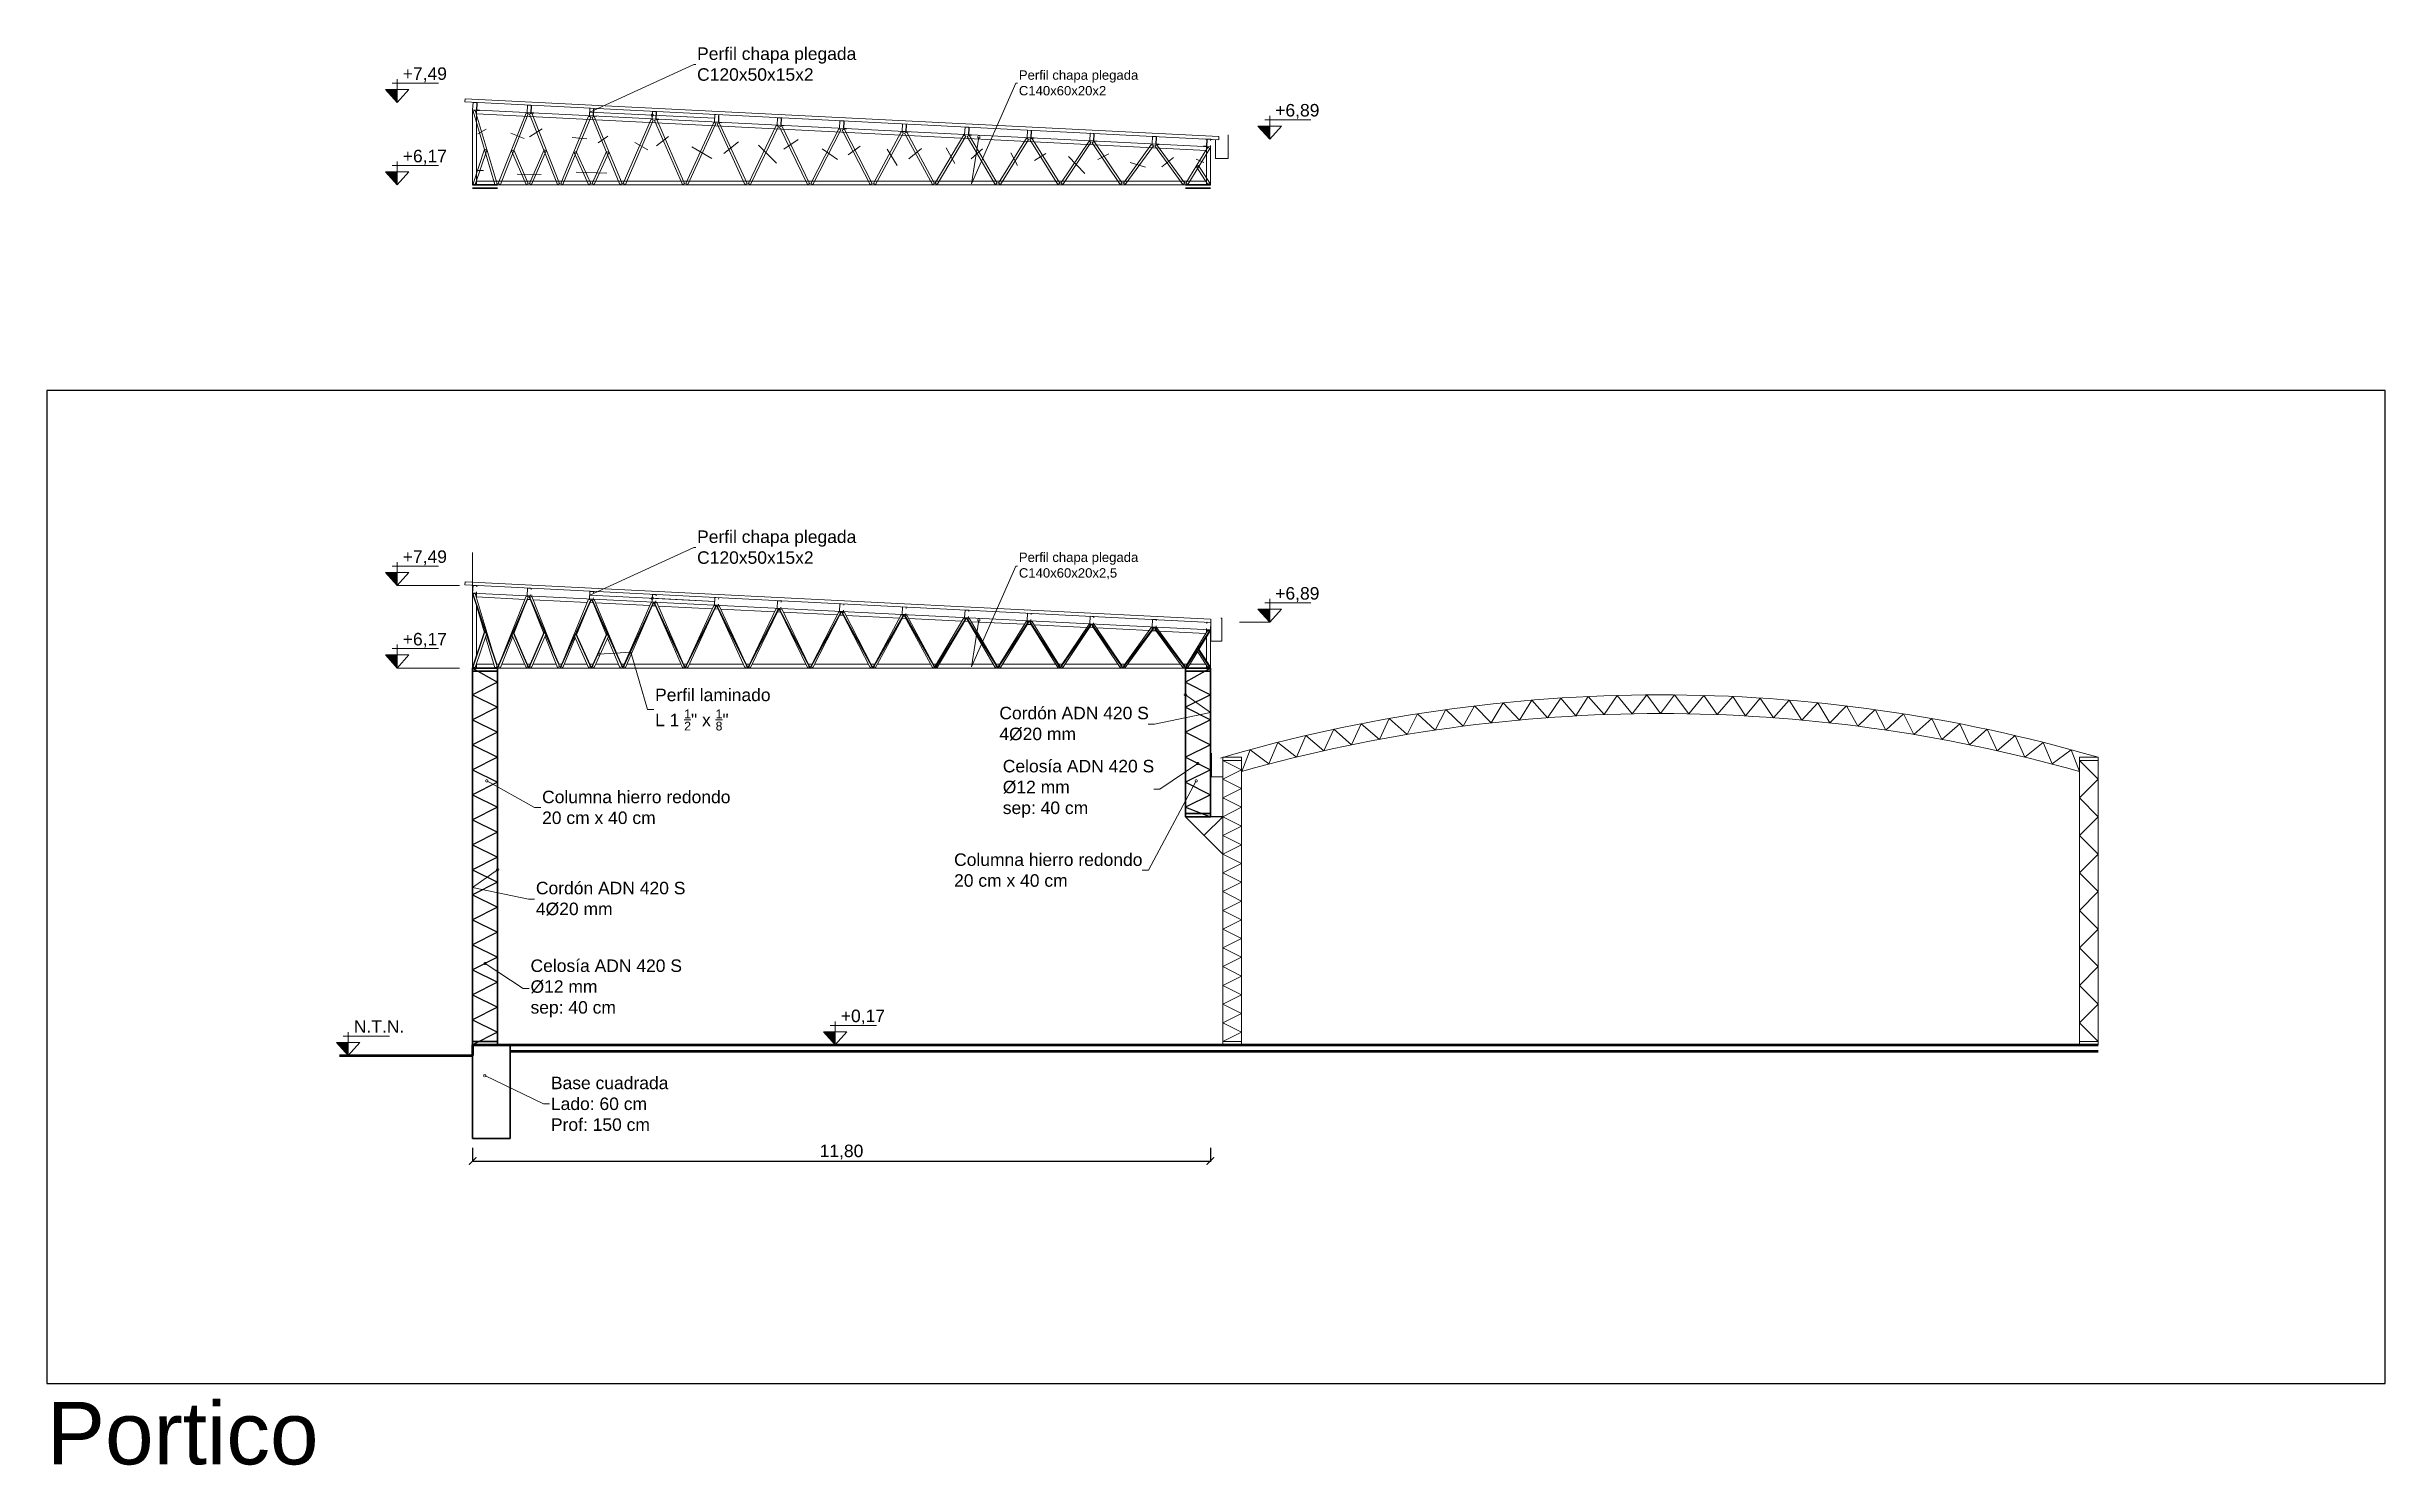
# Model space of a CAD drawing. Header units: millimetres. Extents: x 265 to 853, y -178 to 32.
# Drawn here: x 745.4 to 782.81, y -107.99 to -85.29 of the extents above; entities that cross this region are included whole.
import ezdxf
from ezdxf import colors
from ezdxf.entities.mleader import LeaderData, LeaderLine
from ezdxf.math import Vec2, Vec3

# ---------------------------------------------------------------- set-up
doc = ezdxf.new("R2010")
doc.units = ezdxf.units.MM
doc.header["$LTSCALE"] = 0.1
doc.header["$MEASUREMENT"] = 0
doc.header["$PDMODE"] = 3
doc.header["$PDSIZE"] = 0.1
doc.linetypes.add('ACAD_ISO10W100', pattern=[18, 12, -3, 0, -3])
doc.linetypes.add('CONTINUA', pattern=[200, 100, 100])
doc.layers.get('DEFPOINTS').update_dxf_attribs({"color": 1})
for name, color, linetype, lineweight in [('00_ARQ_VISTA ATRAS', 5, 'CONTINUA', 20), ('00_CANALETA', 2, 'Continuous', 13), ('00_EST_ANGULARES', 4, 'CONTINUA', 20), ('00_EST_COL_DIAG', 1, 'Continuous', 25), ('00_EST_Columna', 3, 'Continuous', 35), ('00_EST_Correa', 3, 'ACAD_ISO10W100', 20), ('00_EST_Cotas', 6, 'Continuous', 9), ('00_EST_Cubierta', 2, 'Continuous', 9), ('00_EST_FUNDACION', 2, 'Continuous', 35), ('00_EST_Piso', 7, 'Continuous', 50), ('00_EST_TEXTO', 6, 'Continuous', 9), ('00_EST_Viga', 5, 'Continuous', 20), ('00_EST_Viga_Montante', 5, 'Continuous', 20)]:
    doc.layers.add(name, color=color, linetype=linetype, lineweight=lineweight)
doc.layers.add('00_EST_EJE ANGULARES', color=7, linetype='ACAD_ISO10W100')
doc.layers.add('00_EST_EXISTENTE', color=8, linetype='Continuous', lineweight=20, transparency=0.5)
doc.layers.add('00_EST_NoImprimir', color=1, linetype='Continuous', plot=False)
doc.styles.add('1 en 100', font='romans.shx', dxfattribs={"height": 0.17})
doc.styles.add('Arial1_50', font='arial.ttf', dxfattribs={"height": 0.05})
doc.styles.add('Arial20', font='arial.ttf', dxfattribs={"height": 0.2})
doc.dimstyles.new('Cota 1-100-Andres', dxfattribs={"dimtxt": 0.2, "dimasz": 0.12, "dimexe": 0.012, "dimexo": 0.15, "dimgap": 0.025, "dimtad": 1, "dimzin": 0, "dimtxsty": 'Arial20', "dimblk1": 'ARCHTICK', "dimblk2": 'ARCHTICK', "dimsah": 1, "dimcen": 0.09, "dimclrd": 256, "dimclre": 256, "dimclrt": 256, "dimazin": 0, "dimtfac": 1, "dimtofl": 0, "dimtmove": 0, "dimatfit": 3, "dimldrblk": 'ARCHTICK', "dimfxl": 1, "dimtolj": 1, "dimtzin": 0, "dimarcsym": 0})

msp = doc.modelspace()

# ---------------------------------------------------------------- texts
at = {"layer": '00_EST_Cotas', "char_height": 0.2, "attachment_point": 1, "style": '1 en 100'}
for s, insert in [('{\\fArial|b0|i0|c0|p34;+7,49}', (751.098, -85.615)), ('{\\fArial|b0|i0|c0|p34;+6,89}', (765.054, -86.201)), ('{\\fArial|b0|i0|c0|p34;+6,17}', (751.098, -86.934)), ('{\\fArial|b0|i0|c0|p34;+7,49}', (751.098, -93.345)), ('{\\fArial|b0|i0|c0|p34;+6,89}', (765.054, -93.932)), ('{\\fArial|b0|i0|c0|p34;+6,17}', (751.098, -94.665)), ('{\\fArial|b0|i0|c0|p34;N.T.N.}', (750.315, -100.864)), ('{\\fArial|b0|i0|c0|p34;+0,17}', (758.105, -100.694))]:
    msp.add_mtext_dynamic_manual_height_columns(s, width=1.21693, gutter_width=0.85, heights=[0], dxfattribs=dict(at, insert=insert))
at = {"layer": '00_EST_TEXTO', "insert": (745.404, -106.971), "char_height": 1, "attachment_point": 1, "style": 'Arial1_50'}
msp.add_mtext_dynamic_manual_height_columns('Portico', width=15.00094, gutter_width=0.25, heights=[0], dxfattribs=at)

# ---------------------------------------------------------------- blocks, each defined once
blk = doc.blocks.new('_DotSmall')
at = {"color": 0, "linetype": 'ByBlock', "const_width": 0.5}
blk.add_lwpolyline([(-0.0625, 0, 1), (0.0625, 0, 1)], format="xyb", close=True, dxfattribs=at)
blk = doc.blocks.new('cotaNivel')
at = {"layer": '00_EST_Cotas', "transparency": 33554687}
h = blk.add_hatch(color=256, dxfattribs=at)
h.dxf.hatch_style = 1
h.paths.add_polyline_path([(328.514, -103.488), (328.327, -103.488), (328.514, -103.697)])
at = {"layer": '00_EST_Cotas'}
for p, q in [((328.435, -103.386), (329.174, -103.386)), ((328.514, -103.697), (328.514, -103.322))]:
    blk.add_line(p, q, dxfattribs=at)
blk.add_lwpolyline([(328.514, -103.697), (328.701, -103.488), (328.327, -103.488)], close=True, dxfattribs=at)
blk = doc.blocks.new('_ARCHTICK')
at = {"color": 0, "linetype": 'ByBlock', "const_width": 0.15}
blk.add_lwpolyline([(-0.5, -0.5), (0.5, 0.5)], dxfattribs=at)
blk = doc.blocks.new('*D100')
at = {"layer": '00_EST_Cotas', "lineweight": -2, "transparency": 16777216}
for p, q in [((752.216, -102.906), (752.216, -103.13)), ((752.216, -103.118), (764.016, -103.118)), ((764.016, -102.906), (764.016, -103.13))]:
    blk.add_line(p, q, dxfattribs=at)
at = {"layer": 'DEFPOINTS', "color": 0, "transparency": 16777216}
for p in [(752.216, -102.756), (764.016, -102.756), (764.016, -103.118)]:
    blk.add_point(p, dxfattribs=at)
at = {"layer": '00_EST_Cotas', "lineweight": -2, "transparency": 16777216, "xscale": 0.12, "yscale": 0.12, "zscale": 0.12, "rotation": 180}
blk.add_blockref('_ARCHTICK', (752.216, -103.118), dxfattribs=at)
at = {"layer": '00_EST_Cotas', "lineweight": -2, "transparency": 16777216, "xscale": 0.12, "yscale": 0.12, "zscale": 0.12}
blk.add_blockref('_ARCHTICK', (764.016, -103.118), dxfattribs=at)
at = {"layer": '00_EST_Cotas', "transparency": 16777216, "insert": (758.116, -102.973), "char_height": 0.2, "attachment_point": 5, "style": 'Arial20'}
blk.add_mtext('\\A1;11,80', dxfattribs=at)

# ---------------------------------------------------------------- dimensions: what is measured, and where the dimension line sits
at = {"layer": '00_EST_Cotas'}
dim = msp.add_linear_dim(base=(764.016, -103.118), p1=(752.216, -102.756), p2=(764.016, -102.756), dimstyle='Cota 1-100-Andres', dxfattribs=at)
dim.commit()
dim.dimension.update_dxf_attribs({"geometry": '*D100', "text_midpoint": (758.116, -103.118), "dimtype": 160})

# ---------------------------------------------------------------- linework, layer by layer
at = {"layer": '00_ARQ_VISTA ATRAS'}
for p, q in [((752.299, -86.677), (752.43, -86.603)), ((752.828, -86.669), (753.04, -86.752)), ((753.124, -86.728), (753.327, -86.6)), ((753.806, -86.737), (754.045, -86.761)), ((754.224, -86.824), (754.377, -86.716)), ((755.156, -86.869), (755.347, -86.722)), ((757.195, -86.925), (757.425, -86.767)), ((754.81, -86.815), (755.02, -86.937)), ((755.72, -86.889), (756.04, -87.072)), ((756.232, -86.991), (756.471, -86.809)), ((756.786, -86.86), (757.075, -87.149)), ((757.806, -86.917), (758.053, -87.087)), ((758.221, -87.015), (758.415, -86.878)), ((758.846, -86.923), (759.004, -87.183)), ((759.193, -87.081), (759.396, -86.914)), ((759.791, -86.905), (759.931, -87.156)), ((760.192, -87.081), (760.374, -86.92)), ((760.826, -86.983), (760.93, -87.186)), ((761.202, -87.105), (761.384, -86.995)), ((761.747, -87.039), (762.01, -87.311)), ((762.214, -87.087), (762.393, -87.001)), ((762.732, -87.138), (762.977, -87.212)), ((763.242, -87.209), (763.425, -87.057)), ((763.914, -87.136), (763.788, -87.084)), ((752.391, -87.265), (752.276, -87.265)), ((752.927, -87.322), (753.312, -87.328)), ((753.873, -87.292), (754.363, -87.307))]:
    msp.add_line(p, q, dxfattribs=at)
at = {"layer": '00_CANALETA'}
for points in [[(763.884, -86.758), (764.1, -86.772), (764.1, -87.072), (764.3, -87.072), (764.3, -86.693), (764.3, -86.693)], [(764.432, -96.654), (764.216, -96.656), (764.216, -96.968), (764.035, -96.968), (764.035, -96.589), (764.035, -96.589)]]:
    msp.add_lwpolyline(points, dxfattribs=at)
at = {"layer": '00_EST_ANGULARES'}
for p, q in [((752.222, -86.317), (752.259, -86.305)), ((752.222, -86.317), (752.57, -87.49)), ((752.606, -87.478), (752.259, -86.305)), ((753.071, -86.346), (752.626, -87.475)), ((752.661, -87.49), (753.106, -86.361)), ((753.106, -86.361), (753.071, -86.346)), ((753.126, -86.365), (753.161, -86.35)), ((753.126, -86.365), (753.571, -87.49)), ((753.606, -87.475), (753.161, -86.35)), ((754.071, -86.396), (753.626, -87.474)), ((754.106, -86.411), (754.071, -86.396)), ((754.126, -86.416), (754.161, -86.4)), ((754.606, -87.474), (754.161, -86.4)), ((753.661, -87.49), (754.106, -86.411)), ((754.126, -86.416), (754.571, -87.49)), ((754.626, -87.474), (755.072, -86.446)), ((755.106, -86.462), (754.66, -87.49)), ((755.072, -86.446), (755.106, -86.462)), ((755.126, -86.466), (755.16, -86.45)), ((755.572, -87.49), (755.126, -86.466)), ((755.16, -86.45), (755.606, -87.474)), ((756.072, -86.496), (755.626, -87.473)), ((755.66, -87.49), (756.106, -86.513)), ((756.072, -86.496), (756.106, -86.513)), ((756.126, -86.517), (756.16, -86.5)), ((756.126, -86.517), (756.572, -87.49)), ((756.606, -87.473), (756.16, -86.5)), ((756.626, -87.472), (757.072, -86.546)), ((757.106, -86.563), (756.66, -87.49)), ((757.072, -86.546), (757.106, -86.563)), ((757.126, -86.568), (757.16, -86.55)), ((757.126, -86.568), (757.572, -87.49)), ((757.606, -87.472), (757.16, -86.55)), ((758.073, -86.596), (757.626, -87.472)), ((757.659, -87.49), (758.106, -86.614)), ((758.106, -86.614), (758.073, -86.596)), ((758.126, -86.618), (758.159, -86.6)), ((758.573, -87.49), (758.126, -86.618)), ((758.159, -86.6), (758.606, -87.472)), ((759.073, -86.646), (758.626, -87.471)), ((758.659, -87.49), (759.106, -86.665)), ((759.106, -86.665), (759.073, -86.646)), ((759.126, -86.669), (759.159, -86.65)), ((759.573, -87.49), (759.126, -86.669)), ((759.159, -86.65), (759.606, -87.471)), ((759.616, -87.47), (760.074, -86.696)), ((760.106, -86.716), (759.648, -87.49)), ((760.074, -86.696), (760.106, -86.716)), ((760.126, -86.72), (760.158, -86.7)), ((760.574, -87.49), (760.126, -86.72)), ((760.158, -86.7), (760.606, -87.47)), ((761.074, -86.746), (760.626, -87.469)), ((760.658, -87.49), (761.106, -86.767)), ((761.106, -86.767), (761.074, -86.746)), ((761.126, -86.771), (761.158, -86.75)), ((761.574, -87.49), (761.126, -86.771)), ((761.158, -86.75), (761.606, -87.469)), ((752.406, -86.926), (752.222, -87.477)), ((752.259, -87.49), (752.443, -86.938)), ((752.406, -86.926), (752.442, -86.938)), ((752.873, -86.935), (752.838, -86.95)), ((752.838, -86.95), (753.072, -87.49)), ((753.106, -87.475), (752.873, -86.935)), ((753.126, -87.475), (753.359, -86.935)), ((753.394, -86.95), (753.16, -87.49)), ((753.359, -86.935), (753.394, -86.95)), ((753.873, -86.959), (753.838, -86.975)), ((754.071, -87.49), (753.838, -86.975)), ((753.873, -86.959), (754.106, -87.474)), ((754.359, -86.959), (754.126, -87.474)), ((754.161, -87.49), (754.394, -86.975)), ((754.359, -86.959), (754.394, -86.975)), ((762.075, -86.796), (761.626, -87.468)), ((761.657, -87.49), (762.106, -86.818)), ((762.075, -86.796), (762.106, -86.818)), ((762.126, -86.822), (762.157, -86.8)), ((762.575, -87.49), (762.126, -86.822)), ((762.157, -86.8), (762.606, -87.468)), ((763.076, -86.846), (762.626, -87.467)), ((762.656, -87.49), (763.106, -86.869)), ((763.106, -86.869), (763.076, -86.846)), ((763.126, -86.873), (763.156, -86.85)), ((763.576, -87.49), (763.126, -86.873)), ((763.156, -86.85), (763.606, -87.467)), ((763.626, -87.469), (763.978, -86.891)), ((764.01, -86.912), (763.658, -87.49)), ((764.01, -86.912), (763.978, -86.891)), ((752.259, -87.49), (752.222, -87.478)), ((752.57, -87.49), (752.606, -87.478)), ((752.626, -87.475), (752.661, -87.49)), ((753.106, -87.475), (753.071, -87.49)), ((753.126, -87.475), (753.161, -87.49)), ((753.571, -87.49), (753.606, -87.475)), ((753.661, -87.49), (753.626, -87.474)), ((754.106, -87.474), (754.071, -87.49)), ((754.126, -87.474), (754.161, -87.49)), ((754.571, -87.49), (754.606, -87.474)), ((754.626, -87.474), (754.66, -87.49)), ((755.572, -87.49), (755.606, -87.474)), ((755.66, -87.49), (755.626, -87.473)), ((756.572, -87.49), (756.606, -87.473)), ((756.626, -87.472), (756.66, -87.49)), ((757.572, -87.49), (757.606, -87.472)), ((757.626, -87.472), (757.659, -87.49)), ((758.573, -87.49), (758.606, -87.472)), ((758.626, -87.471), (758.659, -87.49)), ((759.573, -87.49), (759.606, -87.471)), ((759.616, -87.47), (759.648, -87.49)), ((760.574, -87.49), (760.606, -87.47)), ((760.626, -87.469), (760.658, -87.49)), ((761.574, -87.49), (761.606, -87.469)), ((761.626, -87.468), (761.657, -87.49)), ((762.575, -87.49), (762.606, -87.468)), ((762.626, -87.467), (762.656, -87.49)), ((763.576, -87.49), (763.606, -87.467)), ((763.658, -87.49), (763.626, -87.469)), ((763.792, -87.207), (763.824, -87.186)), ((763.792, -87.207), (763.978, -87.49)), ((763.824, -87.186), (764.01, -87.469)), ((763.978, -87.49), (764.01, -87.469)), ((752.216, -94.027), (752.216, -93.379)), ((752.222, -94.047), (752.259, -94.035)), ((752.222, -94.047), (752.404, -94.662)), ((752.606, -95.208), (752.259, -94.035)), ((753.071, -94.076), (752.626, -95.205)), ((752.877, -94.674), (753.106, -94.091)), ((753.106, -94.091), (753.071, -94.076)), ((753.126, -94.096), (753.161, -94.081)), ((753.126, -94.096), (753.355, -94.674)), ((753.606, -95.205), (753.161, -94.081)), ((754.071, -94.126), (753.626, -95.205)), ((753.877, -94.698), (754.106, -94.142)), ((754.106, -94.142), (754.071, -94.126)), ((754.126, -94.146), (754.161, -94.13)), ((754.126, -94.146), (754.355, -94.699)), ((754.606, -95.205), (754.161, -94.13)), ((754.626, -95.204), (755.072, -94.176)), ((755.106, -94.192), (754.66, -95.22)), ((755.072, -94.176), (755.106, -94.192)), ((755.126, -94.197), (755.16, -94.18)), ((755.572, -95.22), (755.126, -94.197)), ((755.16, -94.18), (755.606, -95.204)), ((756.072, -94.226), (755.626, -95.204)), ((755.66, -95.22), (756.106, -94.243)), ((756.072, -94.226), (756.106, -94.243)), ((756.126, -94.247), (756.16, -94.23)), ((756.126, -94.247), (756.572, -95.22)), ((756.606, -95.204), (756.16, -94.23)), ((756.626, -95.203), (757.072, -94.276)), ((757.106, -94.294), (756.66, -95.22)), ((757.072, -94.276), (757.106, -94.294)), ((757.126, -94.298), (757.16, -94.28)), ((757.126, -94.298), (757.572, -95.22)), ((757.606, -95.203), (757.16, -94.28)), ((758.073, -94.326), (757.626, -95.202)), ((757.659, -95.22), (758.106, -94.344)), ((758.106, -94.344), (758.073, -94.326)), ((758.126, -94.349), (758.159, -94.33)), ((758.573, -95.22), (758.126, -94.349)), ((758.159, -94.33), (758.606, -95.202)), ((759.073, -94.376), (758.626, -95.201)), ((758.659, -95.22), (759.106, -94.395)), ((759.106, -94.395), (759.073, -94.376)), ((759.126, -94.4), (759.159, -94.38)), ((759.573, -95.22), (759.126, -94.4)), ((759.159, -94.38), (759.606, -95.201)), ((759.616, -95.2), (760.074, -94.426)), ((760.106, -94.446), (759.648, -95.22)), ((760.074, -94.426), (760.106, -94.446)), ((760.126, -94.45), (760.158, -94.43)), ((760.574, -95.22), (760.126, -94.45)), ((760.158, -94.43), (760.606, -95.2)), ((761.074, -94.476), (760.626, -95.199)), ((760.658, -95.22), (761.106, -94.497)), ((761.106, -94.497), (761.074, -94.476)), ((761.126, -94.501), (761.158, -94.48)), ((761.574, -95.22), (761.126, -94.501)), ((761.158, -94.48), (761.606, -95.199)), ((762.075, -94.526), (761.626, -95.198)), ((761.657, -95.22), (762.106, -94.548)), ((762.075, -94.526), (762.106, -94.548)), ((762.126, -94.552), (762.157, -94.53)), ((762.575, -95.22), (762.126, -94.552)), ((762.157, -94.53), (762.606, -95.198)), ((763.076, -94.576), (762.626, -95.197)), ((762.656, -95.22), (763.106, -94.599)), ((763.106, -94.599), (763.076, -94.576)), ((763.126, -94.603), (763.156, -94.58)), ((763.576, -95.22), (763.126, -94.603)), ((763.156, -94.58), (763.606, -95.197)), ((763.626, -95.2), (763.978, -94.621)), ((764.01, -94.642), (763.978, -94.621)), ((752.406, -94.657), (752.222, -95.208)), ((752.259, -95.22), (752.443, -94.669)), ((752.406, -94.657), (752.442, -94.669)), ((752.423, -94.726), (752.57, -95.22)), ((752.661, -95.22), (752.857, -94.724)), ((752.873, -94.666), (752.838, -94.681)), ((752.838, -94.681), (753.072, -95.22)), ((753.106, -95.205), (752.873, -94.666)), ((753.126, -95.205), (753.359, -94.666)), ((753.394, -94.681), (753.16, -95.22)), ((753.359, -94.666), (753.394, -94.681)), ((753.375, -94.725), (753.571, -95.22)), ((753.661, -95.22), (753.857, -94.746)), ((753.873, -94.69), (753.838, -94.705)), ((754.071, -95.22), (753.838, -94.705)), ((753.873, -94.69), (754.106, -95.205)), ((754.359, -94.69), (754.126, -95.205)), ((754.161, -95.22), (754.394, -94.705)), ((754.359, -94.69), (754.394, -94.705)), ((754.375, -94.747), (754.571, -95.22)), ((763.812, -94.967), (763.658, -95.22)), ((763.792, -94.937), (763.824, -94.917)), ((763.792, -94.937), (763.978, -95.22)), ((763.824, -94.917), (764.01, -95.2)), ((764.01, -94.642), (763.834, -94.931)), ((752.259, -95.22), (752.222, -95.208)), ((752.57, -95.22), (752.606, -95.208)), ((752.626, -95.205), (752.661, -95.22)), ((753.106, -95.205), (753.071, -95.22)), ((753.126, -95.205), (753.161, -95.22)), ((753.571, -95.22), (753.606, -95.205)), ((753.661, -95.22), (753.626, -95.205)), ((754.106, -95.205), (754.071, -95.22)), ((754.126, -95.205), (754.161, -95.22)), ((754.571, -95.22), (754.606, -95.205)), ((754.626, -95.204), (754.66, -95.22)), ((755.572, -95.22), (755.606, -95.204)), ((755.66, -95.22), (755.626, -95.204)), ((756.572, -95.22), (756.606, -95.204)), ((756.626, -95.203), (756.66, -95.22)), ((757.572, -95.22), (757.606, -95.203)), ((757.626, -95.202), (757.659, -95.22)), ((758.573, -95.22), (758.606, -95.202)), ((758.626, -95.201), (758.659, -95.22)), ((759.573, -95.22), (759.606, -95.201)), ((759.616, -95.2), (759.648, -95.22)), ((760.574, -95.22), (760.606, -95.2)), ((760.626, -95.199), (760.658, -95.22)), ((761.574, -95.22), (761.606, -95.199)), ((761.626, -95.198), (761.657, -95.22)), ((762.575, -95.22), (762.606, -95.198)), ((762.626, -95.197), (762.656, -95.22)), ((763.576, -95.22), (763.606, -95.197)), ((763.658, -95.22), (763.626, -95.2)), ((763.978, -95.22), (764.01, -95.2))]:
    msp.add_line(p, q, dxfattribs=at)
at = {"layer": '00_EST_COL_DIAG'}
for p, q in [((764.218, -98.205), (763.616, -97.606)), ((764.218, -97.606), (763.616, -97.606)), ((763.917, -97.904), (764.218, -97.606)), ((764.216, -97.606), (764.016, -97.606))]:
    msp.add_line(p, q, dxfattribs=at)
for points in [[(752.281, -86.19), (752.276, -86.299), (752.326, -86.302)], [(753.151, -86.233), (753.146, -86.342), (753.196, -86.345)], [(754.151, -86.283), (754.146, -86.392), (754.196, -86.395)], [(755.151, -86.333), (755.146, -86.442), (755.196, -86.445)], [(756.151, -86.383), (756.146, -86.492), (756.196, -86.495)], [(757.151, -86.433), (757.146, -86.542), (757.196, -86.545)], [(758.151, -86.483), (758.146, -86.592), (758.196, -86.595)], [(759.151, -86.533), (759.146, -86.642), (759.196, -86.645)], [(760.151, -86.583), (760.146, -86.692), (760.196, -86.695)], [(761.151, -86.633), (761.146, -86.742), (761.196, -86.745)], [(762.151, -86.683), (762.146, -86.792), (762.196, -86.795)], [(763.151, -86.733), (763.146, -86.842), (763.196, -86.845)], [(763.961, -86.774), (763.956, -86.883), (763.906, -86.881)], [(752.216, -95.227), (752.616, -95.456), (752.216, -95.656), (752.616, -95.856), (752.216, -96.056), (752.616, -96.256), (752.216, -96.456), (752.616, -96.656), (752.216, -96.856), (752.616, -97.056), (752.216, -97.256), (752.616, -97.456), (752.216, -97.656), (752.616, -97.856), (752.216, -98.056), (752.616, -98.256), (752.216, -98.456), (752.616, -98.656), (752.216, -98.856), (752.616, -99.056), (752.216, -99.256), (752.616, -99.456), (752.216, -99.656), (752.616, -99.856), (752.216, -100.056), (752.616, -100.256), (752.216, -100.456), (752.616, -100.656), (752.216, -100.856), (752.616, -101.056), (752.216, -101.256)], [(764.016, -95.227), (763.616, -95.456), (764.016, -95.656), (763.616, -95.856), (764.016, -96.056), (763.616, -96.256), (764.016, -96.456), (763.616, -96.656), (764.016, -96.856), (763.616, -97.056), (764.016, -97.256), (763.616, -97.456), (764.016, -97.606)]]:
    msp.add_lwpolyline(points, dxfattribs=at)
at = {"layer": '00_EST_Columna'}
for p, q in [((752.216, -87.496), (752.616, -87.496)), ((763.616, -87.496), (764.016, -87.496)), ((752.216, -87.547), (752.616, -87.547)), ((763.616, -87.547), (764.016, -87.547)), ((752.216, -101.256), (752.216, -95.227)), ((752.216, -95.227), (752.616, -95.227)), ((752.216, -95.278), (752.616, -95.278)), ((752.616, -101.256), (752.616, -95.227)), ((763.616, -97.606), (763.616, -95.227)), ((763.616, -95.227), (764.016, -95.227)), ((763.616, -95.278), (764.016, -95.278)), ((764.016, -97.606), (764.016, -95.227)), ((764.016, -97.555), (763.616, -97.555)), ((764.016, -97.606), (763.616, -97.606)), ((752.216, -101.205), (752.616, -101.205)), ((752.216, -101.256), (752.616, -101.256))]:
    msp.add_line(p, q, dxfattribs=at)
at = {"layer": '00_EST_Correa'}
for points in [[(752.281, -86.2), (752.282, -86.18), (752.222, -86.177), (752.216, -86.297), (752.276, -86.3), (752.277, -86.28)], [(753.151, -86.243), (753.152, -86.223), (753.092, -86.22), (753.086, -86.34), (753.146, -86.343), (753.147, -86.323)], [(754.151, -86.293), (754.152, -86.273), (754.092, -86.27), (754.086, -86.39), (754.146, -86.393), (754.147, -86.373)], [(755.151, -86.343), (755.152, -86.323), (755.092, -86.32), (755.086, -86.44), (755.146, -86.443), (755.147, -86.423)], [(756.151, -86.393), (756.152, -86.373), (756.092, -86.37), (756.086, -86.49), (756.146, -86.493), (756.147, -86.473)], [(757.151, -86.443), (757.152, -86.423), (757.092, -86.42), (757.086, -86.54), (757.146, -86.543), (757.147, -86.523)], [(758.151, -86.493), (758.152, -86.473), (758.092, -86.47), (758.086, -86.59), (758.146, -86.593), (758.147, -86.573)], [(759.151, -86.543), (759.152, -86.523), (759.092, -86.52), (759.086, -86.64), (759.146, -86.643), (759.147, -86.623)], [(760.151, -86.593), (760.152, -86.573), (760.092, -86.57), (760.086, -86.69), (760.146, -86.693), (760.147, -86.673)], [(761.151, -86.643), (761.152, -86.623), (761.092, -86.62), (761.086, -86.74), (761.146, -86.743), (761.147, -86.723)], [(762.151, -86.693), (762.152, -86.673), (762.092, -86.67), (762.086, -86.79), (762.146, -86.793), (762.147, -86.773)], [(763.151, -86.743), (763.152, -86.723), (763.092, -86.72), (763.086, -86.84), (763.146, -86.843), (763.147, -86.823)], [(764.021, -86.786), (764.022, -86.766), (763.962, -86.763), (763.956, -86.883), (764.016, -86.886), (764.017, -86.866)], [(752.281, -93.93), (752.282, -93.91), (752.222, -93.907), (752.216, -94.027), (752.276, -94.03), (752.277, -94.01)], [(753.151, -93.973), (753.152, -93.953), (753.092, -93.951), (753.086, -94.07), (753.146, -94.073), (753.147, -94.053)], [(754.151, -94.023), (754.152, -94.003), (754.092, -94.001), (754.086, -94.12), (754.146, -94.123), (754.147, -94.103)], [(755.151, -94.073), (755.152, -94.053), (755.092, -94.051), (755.086, -94.17), (755.146, -94.173), (755.147, -94.153)], [(756.151, -94.123), (756.152, -94.103), (756.092, -94.101), (756.086, -94.22), (756.146, -94.223), (756.147, -94.203)], [(757.151, -94.173), (757.152, -94.153), (757.092, -94.15), (757.086, -94.27), (757.146, -94.273), (757.147, -94.253)], [(758.151, -94.223), (758.152, -94.203), (758.092, -94.2), (758.086, -94.32), (758.146, -94.323), (758.147, -94.303)], [(759.151, -94.273), (759.152, -94.253), (759.092, -94.25), (759.086, -94.37), (759.146, -94.373), (759.147, -94.353)], [(760.151, -94.323), (760.152, -94.303), (760.092, -94.3), (760.086, -94.42), (760.146, -94.423), (760.147, -94.403)], [(761.151, -94.373), (761.152, -94.353), (761.092, -94.35), (761.086, -94.47), (761.146, -94.473), (761.147, -94.453)], [(762.151, -94.423), (762.152, -94.403), (762.092, -94.4), (762.086, -94.52), (762.146, -94.523), (762.147, -94.503)], [(763.151, -94.473), (763.152, -94.453), (763.092, -94.45), (763.086, -94.57), (763.146, -94.573), (763.147, -94.553)], [(763.961, -94.514), (763.962, -94.494), (764.022, -94.497), (764.016, -94.617), (763.956, -94.614), (763.957, -94.594)]]:
    msp.add_lwpolyline(points, dxfattribs=at)
at = {"layer": '00_EST_Cotas'}
for p, q in [((751.008, -93.907), (752.008, -93.907)), ((764.483, -94.494), (764.965, -94.494)), ((751.008, -95.227), (752.008, -95.227))]:
    msp.add_line(p, q, dxfattribs=at)
at = {"layer": '00_EST_Cubierta'}
for p, q in [((752.093, -86.166), (752.096, -86.117)), ((764.151, -86.773), (752.093, -86.166)), ((764.154, -86.723), (752.096, -86.117)), ((764.151, -86.773), (764.154, -86.723)), ((752.093, -93.897), (752.096, -93.847)), ((764.016, -94.446), (752.096, -93.847)), ((764.024, -94.497), (752.093, -93.897)), ((764.022, -94.497), (763.972, -94.494)), ((764.022, -94.497), (764.024, -94.447)), ((764.022, -94.497), (764.022, -94.797)), ((764.202, -94.427), (764.182, -94.427)), ((764.202, -94.797), (764.202, -94.427)), ((764.022, -94.797), (764.202, -94.797))]:
    msp.add_line(p, q, dxfattribs=at)
at = {"layer": '00_EST_EJE ANGULARES'}
for p, q in [((752.216, -94.027), (752.616, -95.227)), ((752.616, -95.227), (753.116, -94.072)), ((753.116, -94.072), (753.616, -95.227)), ((753.616, -95.227), (754.116, -94.122)), ((754.116, -94.122), (754.616, -95.227)), ((754.616, -95.227), (755.116, -94.172)), ((755.116, -94.172), (755.616, -95.227)), ((755.616, -95.227), (756.116, -94.222)), ((756.116, -94.222), (756.616, -95.227)), ((752.216, -95.227), (752.416, -94.627)), ((756.616, -95.227), (757.116, -94.272)), ((757.116, -94.272), (757.616, -95.227)), ((757.616, -95.227), (758.116, -94.322)), ((758.116, -94.322), (758.616, -95.227)), ((758.616, -95.227), (759.116, -94.372)), ((759.116, -94.372), (759.616, -95.227)), ((759.616, -95.227), (760.116, -94.422)), ((760.116, -94.422), (760.616, -95.227)), ((760.616, -95.227), (761.116, -94.472)), ((761.116, -94.472), (761.616, -95.227)), ((761.616, -95.227), (762.116, -94.522)), ((762.116, -94.522), (762.616, -95.227)), ((762.616, -95.227), (763.116, -94.572)), ((763.116, -94.572), (763.616, -95.227)), ((763.616, -95.227), (764.016, -94.617)), ((753.116, -95.227), (752.866, -94.649)), ((753.116, -95.227), (753.366, -94.649)), ((754.116, -95.227), (753.866, -94.674)), ((754.116, -95.227), (754.366, -94.674)), ((764.016, -95.227), (763.816, -94.922))]:
    msp.add_line(p, q, dxfattribs=at)
at = {"layer": '00_EST_EXISTENTE'}
for p, q in [((764.216, -96.656), (764.515, -96.656)), ((764.216, -96.656), (764.216, -101.256)), ((764.216, -96.706), (764.515, -96.706)), ((764.516, -101.256), (764.516, -96.656)), ((777.916, -101.256), (777.916, -96.656)), ((778.216, -96.656), (777.918, -96.656)), ((778.216, -96.706), (777.918, -96.706)), ((778.216, -101.256), (778.216, -96.656)), ((764.216, -101.206), (764.515, -101.206)), ((764.218, -101.256), (764.516, -101.256)), ((778.215, -101.256), (777.916, -101.256)), ((778.216, -101.206), (777.918, -101.206))]:
    msp.add_line(p, q, dxfattribs=at)
for points in [[(764.518, -96.882), (764.652, -96.534), (764.954, -96.763), (765.098, -96.417), (765.393, -96.653), (765.545, -96.308), (765.833, -96.55), (765.993, -96.208), (766.275, -96.456), (766.428, -96.119), (766.719, -96.369), (766.878, -96.036), (767.165, -96.291), (767.33, -95.96), (767.612, -96.221), (767.784, -95.893), (768.06, -96.159), (768.243, -95.834), (768.509, -96.105), (768.702, -95.783), (768.959, -96.06), (769.158, -95.741), (769.41, -96.022), (769.623, -95.707), (769.861, -95.993), (770.062, -95.683), (770.313, -95.973), (770.525, -95.666), (770.765, -95.96), (770.996, -95.657), (771.218, -95.956)], [(777.918, -96.882), (777.783, -96.534), (777.481, -96.763), (777.337, -96.417), (777.043, -96.653), (776.89, -96.308), (776.602, -96.55), (776.442, -96.208), (776.16, -96.456), (776.007, -96.119), (775.716, -96.369), (775.557, -96.036), (775.27, -96.291), (775.105, -95.96), (774.823, -96.221), (774.651, -95.893), (774.375, -96.159), (774.192, -95.834), (773.926, -96.105), (773.733, -95.783), (773.476, -96.06), (773.277, -95.741), (773.025, -96.022), (772.812, -95.707), (772.574, -95.993), (772.374, -95.683), (772.122, -95.973), (771.91, -95.666), (771.67, -95.96), (771.439, -95.657), (771.218, -95.956)], [(764.218, -101.206), (764.515, -101.056), (764.216, -100.906), (764.515, -100.756), (764.216, -100.606), (764.515, -100.456), (764.216, -100.306), (764.515, -100.156), (764.218, -100.006), (764.515, -99.856), (764.216, -99.706), (764.515, -99.556), (764.218, -99.406), (764.515, -99.256), (764.216, -99.106), (764.515, -98.956), (764.216, -98.806), (764.515, -98.656), (764.216, -98.506), (764.515, -98.356), (764.216, -98.206), (764.515, -98.056), (764.216, -97.906), (764.515, -97.756), (764.216, -97.606), (764.515, -97.456), (764.216, -97.306), (764.515, -97.156), (764.216, -97.006), (764.516, -96.856), (764.218, -96.706)], [(778.216, -101.206), (777.918, -100.906), (778.216, -100.606), (777.918, -100.306), (778.216, -100.006), (777.918, -99.706), (778.216, -99.406), (777.918, -99.106), (778.216, -98.806), (777.918, -98.506), (778.216, -98.206), (777.918, -97.906), (778.216, -97.606), (777.918, -97.306), (778.216, -97.006), (777.918, -96.706)]]:
    msp.add_lwpolyline(points, dxfattribs=at)
for radius, start, end in [(25, 73.7398, 106.3551), (24.7, 74.261, 105.739)]:
    msp.add_arc((771.216, -120.656), radius, start, end, dxfattribs=at)
at = {"layer": '00_EST_FUNDACION'}
msp.add_lwpolyline([(752.216, -101.256), (752.816, -101.256), (752.816, -102.756), (752.216, -102.756)], close=True, dxfattribs=at)
at = {"layer": '00_EST_NoImprimir'}
msp.add_lwpolyline([(745.404, -106.675), (782.809, -106.675), (782.809, -90.788), (745.404, -90.788)], close=True, dxfattribs=at)
at = {"layer": '00_EST_Piso'}
for p, q in [((752.216, -101.256), (778.216, -101.256)), ((752.216, -101.256), (752.216, -101.426)), ((752.816, -101.356), (778.216, -101.356)), ((750.085, -101.426), (752.216, -101.426))]:
    msp.add_line(p, q, dxfattribs=at)
at = {"layer": '00_EST_Viga'}
for p, q in [((752.213, -86.356), (752.216, -86.357)), ((752.216, -86.296), (764.016, -86.886)), ((752.276, -86.36), (763.956, -86.943)), ((752.216, -87.496), (764.016, -87.496)), ((752.276, -87.436), (763.956, -87.436)), ((752.213, -94.087), (752.216, -94.087)), ((752.216, -94.027), (764.016, -94.617)), ((752.276, -94.09), (753.05, -94.129)), ((753.091, -94.131), (753.141, -94.133)), ((753.183, -94.135), (754.05, -94.179)), ((754.09, -94.181), (754.141, -94.183)), ((754.183, -94.185), (755.049, -94.229)), ((755.089, -94.231), (755.142, -94.233)), ((755.184, -94.235), (756.048, -94.278)), ((756.089, -94.281), (756.142, -94.283)), ((756.185, -94.285), (757.047, -94.328)), ((757.088, -94.33), (757.143, -94.333)), ((757.186, -94.335), (758.046, -94.378)), ((758.088, -94.38), (758.144, -94.383)), ((758.188, -94.385), (759.045, -94.428)), ((759.087, -94.43), (759.144, -94.433)), ((759.189, -94.435), (760.043, -94.478)), ((760.086, -94.48), (760.145, -94.483)), ((760.191, -94.486), (761.042, -94.528)), ((761.085, -94.53), (761.146, -94.533)), ((761.192, -94.536), (762.04, -94.578)), ((762.085, -94.58), (762.147, -94.583)), ((762.194, -94.586), (763.038, -94.628)), ((763.084, -94.63), (763.148, -94.633)), ((763.197, -94.636), (763.946, -94.673)), ((752.216, -95.227), (764.016, -95.227)), ((752.276, -95.167), (752.554, -95.167)), ((752.594, -95.167), (752.641, -95.167)), ((752.682, -95.167), (753.049, -95.167)), ((753.089, -95.167), (753.143, -95.167)), ((753.184, -95.167), (753.55, -95.167)), ((753.591, -95.167), (753.642, -95.167)), ((753.683, -95.167), (754.047, -95.167)), ((754.089, -95.167), (754.143, -95.167)), ((754.185, -95.167), (754.549, -95.167)), ((754.59, -95.167), (754.642, -95.167)), ((754.684, -95.167), (755.548, -95.167)), ((755.59, -95.167), (755.643, -95.167)), ((755.685, -95.167), (756.547, -95.167)), ((756.589, -95.167), (756.643, -95.167)), ((756.686, -95.167), (757.546, -95.167)), ((757.589, -95.167), (757.644, -95.167)), ((757.687, -95.167), (758.545, -95.167)), ((758.588, -95.167), (758.645, -95.167)), ((758.688, -95.167), (759.544, -95.167)), ((759.587, -95.167), (759.636, -95.167)), ((759.68, -95.167), (760.543, -95.167)), ((760.587, -95.167), (760.646, -95.167)), ((760.691, -95.167), (761.541, -95.167)), ((761.586, -95.167), (761.647, -95.167)), ((761.693, -95.167), (762.539, -95.167)), ((762.585, -95.167), (762.648, -95.167)), ((762.695, -95.167), (763.537, -95.167)), ((763.584, -95.167), (763.646, -95.167)), ((763.691, -95.167), (763.943, -95.167))]:
    msp.add_line(p, q, dxfattribs=at)
at = {"layer": '00_EST_Viga_Montante'}
for p, q in [((752.216, -86.296), (752.216, -87.496)), ((752.276, -86.299), (752.276, -87.496)), ((763.956, -86.886), (763.956, -87.496)), ((764.016, -86.886), (764.016, -87.496)), ((752.216, -94.027), (752.216, -95.227)), ((752.276, -94.03), (752.276, -94.094)), ((752.276, -94.228), (752.276, -95.047)), ((763.956, -94.617), (763.956, -94.657)), ((764.016, -94.617), (764.016, -95.227)), ((763.956, -94.73), (763.956, -95.118)), ((752.276, -95.167), (752.276, -95.227)), ((763.956, -95.187), (763.956, -95.227))]:
    msp.add_line(p, q, dxfattribs=at)

# ---------------------------------------------------------------- block references
at = {"layer": '00_EST_Cotas'}
for p in [(422.494, 17.52), (436.451, 16.933), (422.494, 16.2), (422.494, 9.789), (436.451, 9.203), (422.494, 8.47), (429.502, 2.44), (421.712, 2.27)]:
    msp.add_blockref('cotaNivel', p, dxfattribs=at)

msp.set_redraw_order([(e.dxf.handle, doc.entitydb.next_handle()) for e in msp.query("TEXT MTEXT ATTDEF DIMENSION ARC_DIMENSION")])  # texts and dimensions are drawn at this point

# ---------------------------------------------------------------- leaders
at = {"layer": '00_EST_TEXTO'}
ml = msp.add_multileader_mtext('Standard', dxfattribs=at)
ml.set_content('{\\fArial|b0|i0|c0|p34;\\W1;\\C256;Perfil chapa plegada\\PC120x50x15x2 }', color=2, style='Arial20')
ml.set_leader_properties(color=256, linetype='ByLayer', lineweight=-1)
ml.set_arrow_properties(name='DOTSMALL')
ml.build(insert=Vec2(0, 0))
ml.multileader.update_dxf_attribs({"text_left_attachment_type": 2, "text_right_attachment_type": 2, "dogleg_length": 0.03, "arrow_head_size": 0.08})
ctx = ml.context
ctx.base_point, ctx.char_height, ctx.arrow_head_size, ctx.landing_gap_size, ctx.plane_origin = Vec3(755.786, -85.567), 0.2, 0.08, 0.02, Vec3(755.089, -86.38)
ctx.left_attachment, ctx.right_attachment = 2, 2
notes = []
notes.append((ctx, [(0, (1, 1, 0), (755.756, -85.567), (1, 0), 0.03, [(2, [(755.089, -86.38), (756.089, -86.43), (754.089, -86.33)], 0, [])])]))
ctx.mtext.insert, ctx.mtext.flow_direction = Vec3(755.806, -85.296), 5
ml = msp.add_multileader_mtext('Standard', dxfattribs=at)
ml.set_content('{\\C256;Perfil chapa plegada\\PC140x60x20x2 }', color=2, style='Arial20')
ml.set_leader_properties(color=256, linetype='ByLayer', lineweight=-1)
ml.set_arrow_properties(name='DOTSMALL')
ml.build(insert=Vec2(0, 0))
ml.multileader.update_dxf_attribs({"text_left_attachment_type": 2, "text_right_attachment_type": 2, "dogleg_length": 0.01, "arrow_head_size": 0.08})
ctx = ml.context
ctx.base_point, ctx.char_height, ctx.arrow_head_size, ctx.landing_gap_size, ctx.plane_origin = Vec3(760.933, -85.867), 0.15, 0.08, 0.02, Vec3(760.313, -86.73)
ctx.left_attachment, ctx.right_attachment = 2, 2
notes.append((ctx, [(0, (1, 1, 0), (760.903, -85.867), (1, 0), 0.03, [(1, [(760.313, -86.73), (760.193, -87.477)], 0, [])])]))
ctx.mtext.insert, ctx.mtext.flow_direction = Vec3(760.953, -85.663), 5
ml = msp.add_multileader_mtext('Standard', dxfattribs=at)
ml.set_content('{\\fArial|b0|i0|c0|p34;\\W1;\\C256;Perfil chapa plegada\\PC120x50x15x2 }', color=2, style='Arial20')
ml.set_leader_properties(color=256, linetype='ByLayer', lineweight=-1)
ml.set_arrow_properties(name='DOTSMALL')
ml.build(insert=Vec2(0, 0))
ml.multileader.update_dxf_attribs({"text_left_attachment_type": 2, "text_right_attachment_type": 2, "dogleg_length": 0.03, "arrow_head_size": 0.08})
ctx = ml.context
ctx.base_point, ctx.char_height, ctx.arrow_head_size, ctx.landing_gap_size, ctx.plane_origin = Vec3(755.786, -93.298), 0.2, 0.08, 0.02, Vec3(755.089, -94.11)
ctx.left_attachment, ctx.right_attachment = 2, 2
notes.append((ctx, [(0, (1, 1, 0), (755.756, -93.298), (1, 0), 0.03, [(2, [(755.089, -94.11), (756.089, -94.16), (754.089, -94.06)], 0, [])])]))
ctx.mtext.insert, ctx.mtext.flow_direction = Vec3(755.806, -93.026), 5
ml = msp.add_multileader_mtext('Standard', dxfattribs=at)
ml.set_content('{\\C256;Perfil chapa plegada\\PC140x60x20x2,5 }', color=2, style='Arial20')
ml.set_leader_properties(color=256, linetype='ByLayer', lineweight=-1)
ml.set_arrow_properties(name='DOTSMALL')
ml.build(insert=Vec2(0, 0))
ml.multileader.update_dxf_attribs({"text_left_attachment_type": 2, "text_right_attachment_type": 2, "dogleg_length": 0.01, "arrow_head_size": 0.08})
ctx = ml.context
ctx.base_point, ctx.char_height, ctx.arrow_head_size, ctx.landing_gap_size, ctx.plane_origin = Vec3(760.933, -93.598), 0.15, 0.08, 0.02, Vec3(760.313, -94.461)
ctx.left_attachment, ctx.right_attachment = 2, 2
notes.append((ctx, [(0, (1, 1, 0), (760.903, -93.598), (1, 0), 0.03, [(1, [(760.313, -94.461), (760.193, -95.208)], 0, [])])]))
ctx.mtext.insert, ctx.mtext.flow_direction = Vec3(760.953, -93.38), 5
ml = msp.add_multileader_mtext('Standard', dxfattribs=at)
ml.set_content('\\A1;{\\C256;Perfil laminado\\PL 1 \\H0.7x;\\S1/2;\\H1.42857x;" x \\H0.7x;\\S1/8;\\H1.42857x;"}', color=2, style='Arial20')
ml.set_leader_properties(color=256, linetype='ByLayer', lineweight=-1)
ml.set_arrow_properties(name='DOTSMALL')
ml.build(insert=Vec2(0, 0))
ml.multileader.update_dxf_attribs({"text_left_attachment_type": 2, "text_right_attachment_type": 2, "dogleg_length": 0.1, "arrow_head_size": 0.08})
ctx = ml.context
ctx.base_point, ctx.char_height, ctx.arrow_head_size, ctx.landing_gap_size, ctx.plane_origin = Vec3(755.114, -95.891), 0.2, 0.08, 0.02, Vec3(754.235, -95.004)
ctx.left_attachment, ctx.right_attachment = 2, 2
notes.append((ctx, [(0, (1, 1, 0), (755.014, -95.891), (1, 0), 0.1, [(2, [(754.235, -95.004), (754.493, -94.99), (754.748, -94.974)], 0, [])])]))
ctx.mtext.insert, ctx.mtext.flow_direction = Vec3(755.134, -95.557), 5
ml = msp.add_multileader_mtext('Standard', dxfattribs=at)
ml.set_content('Cordón ADN 420 S\\P4%%C20 mm ', color=2, style='Arial20')
ml.set_leader_properties(color=256, linetype='ByLayer', lineweight=-1)
ml.set_arrow_properties(name='DOTSMALL')
ml.build(insert=Vec2(0, 0))
ml.multileader.update_dxf_attribs({"text_left_attachment_type": 2, "text_right_attachment_type": 2, "dogleg_length": 0.1, "arrow_head_size": 0.08})
ctx = ml.context
ctx.base_point, ctx.char_height, ctx.arrow_head_size, ctx.landing_gap_size, ctx.plane_origin = Vec3(760.621, -96.124), 0.2, 0.08, 0.02, Vec3(763.616, -95.656)
ctx.left_attachment, ctx.right_attachment = 2, 2
notes.append((ctx, [(0, (1, 1, 0), (763.124, -96.124), (-1, 0), 0.1, [(1, [(763.616, -95.656), (764.016, -95.941)], 0, [])])]))
ctx.mtext.insert, ctx.mtext.flow_direction = Vec3(760.641, -95.848), 5
ml = msp.add_multileader_mtext('Standard', dxfattribs=at)
ml.set_content('Celosía ADN 420 S\\P%%C12 mm\\Psep: 40 cm', color=2, style='Arial20')
ml.set_leader_properties(color=256, linetype='ByLayer', lineweight=-1)
ml.set_arrow_properties(name='DOTSMALL')
ml.build(insert=Vec2(0, 0))
ml.multileader.update_dxf_attribs({"text_left_attachment_type": 2, "text_right_attachment_type": 2, "dogleg_length": 0.1, "arrow_head_size": 0.08})
ctx = ml.context
ctx.base_point, ctx.char_height, ctx.arrow_head_size, ctx.landing_gap_size, ctx.plane_origin = Vec3(760.676, -97.164), 0.2, 0.08, 0.02, Vec3(763.816, -96.561)
ctx.left_attachment, ctx.right_attachment = 2, 2
notes.append((ctx, [(0, (1, 1, 0), (763.21, -97.164), (-1, 0), 0.1, [(0, [(763.816, -96.756)], 0, [])])]))
ctx.mtext.insert, ctx.mtext.width, ctx.mtext.flow_direction = Vec3(760.696, -96.697), 2.70286, 5
ml = msp.add_multileader_mtext('Standard', dxfattribs=at)
ml.set_content('Columna hierro redondo\\P20 cm x 40 cm', color=2, style='Arial20')
ml.set_leader_properties(color=256, linetype='ByLayer', lineweight=-1)
ml.set_arrow_properties(name='DOTSMALL')
ml.build(insert=Vec2(0, 0))
ml.multileader.update_dxf_attribs({"text_left_attachment_type": 2, "text_right_attachment_type": 2, "dogleg_length": 0.1, "arrow_head_size": 0.08})
ctx = ml.context
ctx.base_point, ctx.char_height, ctx.arrow_head_size, ctx.landing_gap_size, ctx.plane_origin = Vec3(753.307, -97.46), 0.2, 0.08, 0.02, Vec3(752.441, -97.033)
ctx.left_attachment, ctx.right_attachment = 2, 2
notes.append((ctx, [(0, (1, 1, 0), (753.207, -97.46), (1, 0), 0.1, [(0, [(752.441, -97.033)], 0, [])])]))
ctx.mtext.insert, ctx.mtext.flow_direction = Vec3(753.327, -97.19), 5
ml = msp.add_multileader_mtext('Standard', dxfattribs=at)
ml.set_content('Columna hierro redondo\\P20 cm x 40 cm', color=2, style='Arial20')
ml.set_leader_properties(color=256, linetype='ByLayer', lineweight=-1)
ml.set_arrow_properties(name='DOTSMALL')
ml.build(insert=Vec2(0, 0))
ml.multileader.update_dxf_attribs({"text_left_attachment_type": 2, "text_right_attachment_type": 2, "dogleg_length": 0.1, "arrow_head_size": 0.08})
ctx = ml.context
ctx.base_point, ctx.char_height, ctx.arrow_head_size, ctx.landing_gap_size, ctx.plane_origin = Vec3(759.897, -98.464), 0.2, 0.08, 0.02, Vec3(763.791, -97.033)
ctx.left_attachment, ctx.right_attachment = 2, 2
notes.append((ctx, [(0, (1, 1, 0), (763.025, -98.464), (-1, 0), 0.1, [(0, [(763.791, -97.033)], 0, [])])]))
ctx.mtext.insert, ctx.mtext.flow_direction = Vec3(759.917, -98.194), 5
ml = msp.add_multileader_mtext('Standard', dxfattribs=at)
ml.set_content('Cordón ADN 420 S\\P4%%C20 mm ', color=2, style='Arial20')
ml.set_leader_properties(color=256, linetype='ByLayer', lineweight=-1)
ml.set_arrow_properties(name='DOTSMALL')
ml.build(insert=Vec2(0, 0))
ml.multileader.update_dxf_attribs({"text_left_attachment_type": 2, "text_right_attachment_type": 2, "dogleg_length": 0.1, "arrow_head_size": 0.08})
ctx = ml.context
ctx.base_point, ctx.char_height, ctx.arrow_head_size, ctx.landing_gap_size, ctx.plane_origin = Vec3(753.208, -98.924), 0.2, 0.08, 0.02, Vec3(752.616, -98.456)
ctx.left_attachment, ctx.right_attachment = 2, 2
notes.append((ctx, [(0, (1, 1, 0), (753.108, -98.924), (1, 0), 0.1, [(1, [(752.616, -98.456), (752.216, -98.741)], 0, [])])]))
ctx.mtext.insert, ctx.mtext.width, ctx.mtext.flow_direction = Vec3(753.228, -98.648), 2.6232, 5
ml = msp.add_multileader_mtext('Standard', dxfattribs=at)
ml.set_content('Celosía ADN 420 S\\P%%C12 mm\\Psep: 40 cm', color=2, style='Arial20')
ml.set_leader_properties(color=256, linetype='ByLayer', lineweight=-1)
ml.set_arrow_properties(name='DOTSMALL')
ml.build(insert=Vec2(0, 0))
ml.multileader.update_dxf_attribs({"text_left_attachment_type": 2, "text_right_attachment_type": 2, "dogleg_length": 0.1, "arrow_head_size": 0.08})
ctx = ml.context
ctx.base_point, ctx.char_height, ctx.arrow_head_size, ctx.landing_gap_size, ctx.plane_origin = Vec3(753.122, -100.358), 0.2, 0.08, 0.02, Vec3(752.416, -99.956)
ctx.left_attachment, ctx.right_attachment = 2, 2
notes.append((ctx, [(0, (1, 1, 0), (753.022, -100.358), (1, 0), 0.1, [(0, [(752.416, -99.956)], 0, [])])]))
ctx.mtext.insert, ctx.mtext.width, ctx.mtext.flow_direction = Vec3(753.142, -99.891), 2.61882, 5
ml = msp.add_multileader_mtext('Standard', dxfattribs=at)
ml.set_content('Base cuadrada\\PLado: 60 cm\\PProf: 150 cm', color=2, style='Arial20')
ml.set_leader_properties(color=256, linetype='ByLayer', lineweight=-1)
ml.set_arrow_properties(name='DOTSMALL')
ml.build(insert=Vec2(0, 0))
ml.multileader.update_dxf_attribs({"text_left_attachment_type": 2, "text_right_attachment_type": 2, "dogleg_length": 0.1, "arrow_head_size": 0.08})
ctx = ml.context
ctx.base_point, ctx.char_height, ctx.arrow_head_size, ctx.landing_gap_size, ctx.plane_origin = Vec3(753.448, -102.204), 0.2, 0.08, 0.02, Vec3(752.41, -101.75)
ctx.left_attachment, ctx.right_attachment = 2, 2
notes.append((ctx, [(0, (1, 1, 0), (753.348, -102.204), (1, 0), 0.1, [(0, [(752.41, -101.75)], 0, [])])]))
ctx.mtext.insert, ctx.mtext.flow_direction = Vec3(753.468, -101.767), 5
for ctx, leaders in notes:
    for number, flags, end, landing, length, lines in leaders:
        leader = LeaderData()
        leader.index, (leader.has_last_leader_line, leader.has_dogleg_vector, leader.attachment_direction) = number, flags
        leader.last_leader_point, leader.dogleg_vector, leader.dogleg_length = Vec3(end), Vec3(landing), length
        for number, points, colour, breaks in lines:
            line = LeaderLine()
            line.index, line.vertices, line.color, line.breaks = number, Vec3.list(points), colors.encode_raw_color(colour), breaks
            leader.lines.append(line)
        ctx.leaders.append(leader)

doc.saveas('drawing.dxf')
